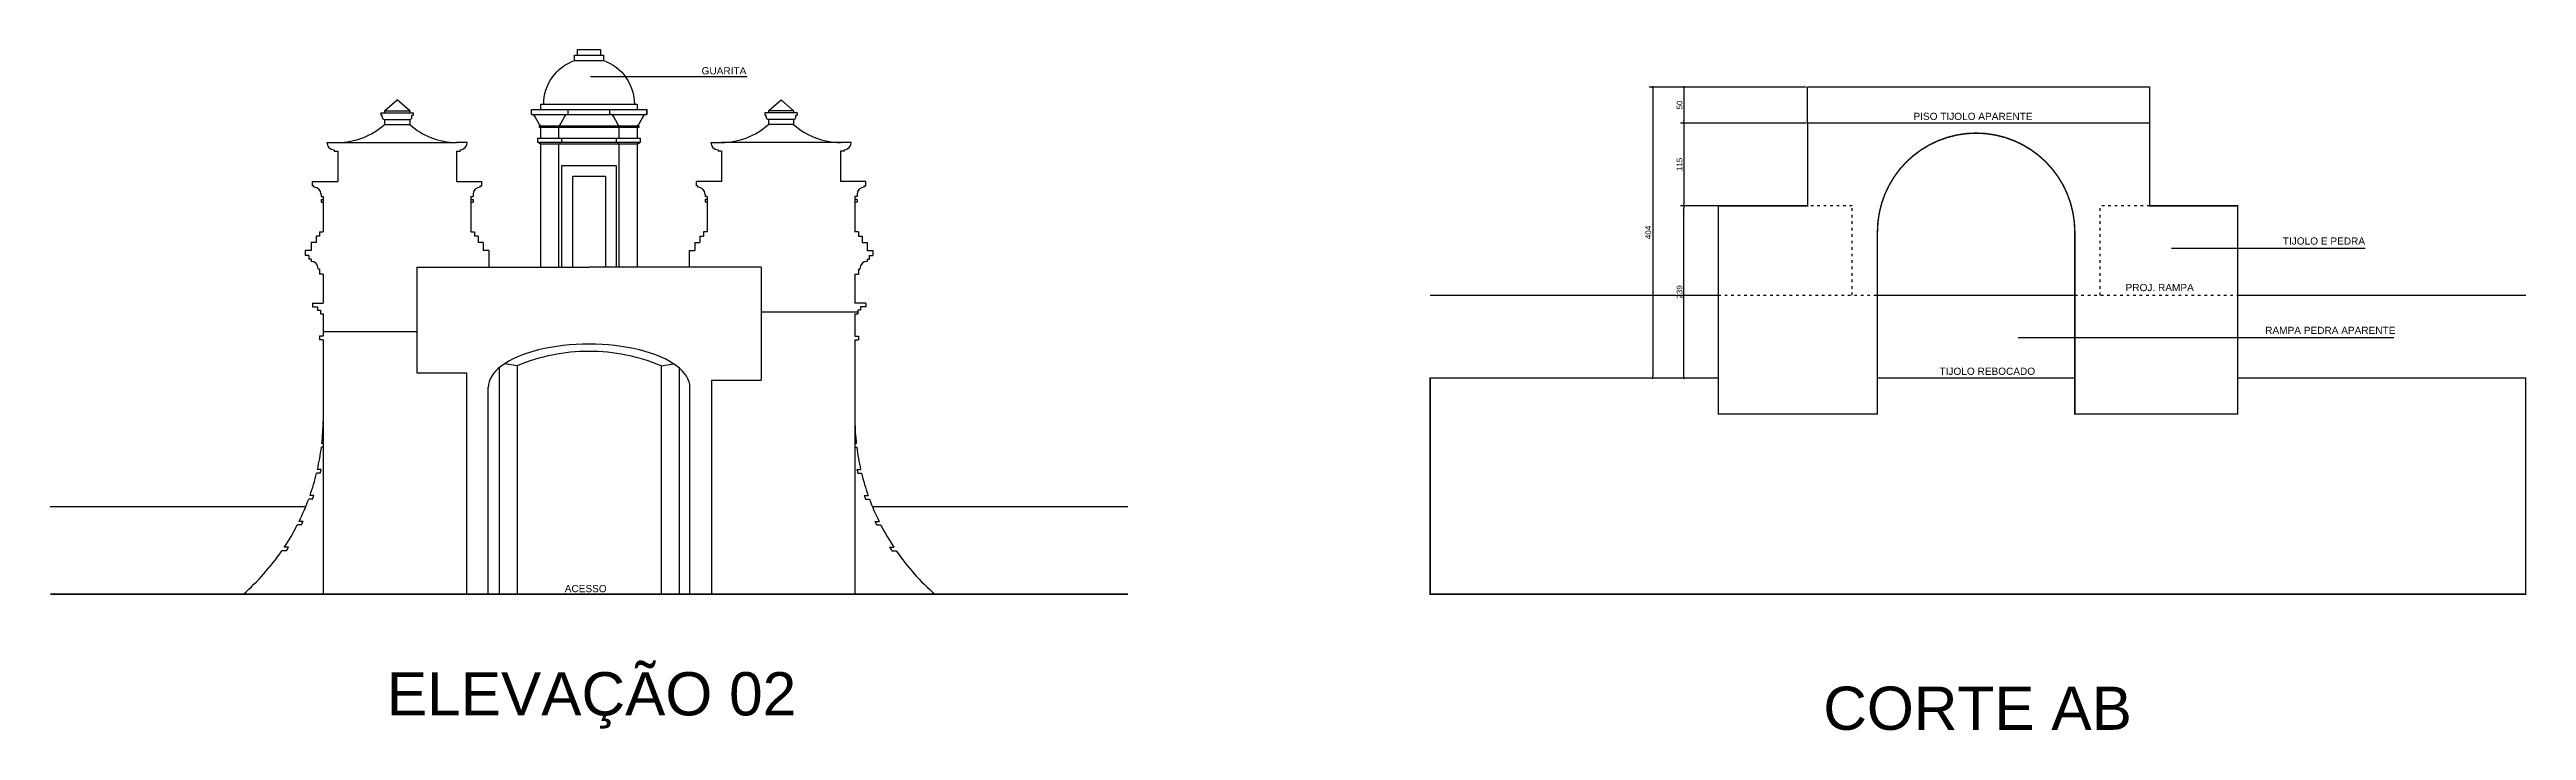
# Model space of a CAD drawing. Extents: x 1364 to 13318, y -13728 to -5941.
# Drawn here: x 1364 to 4803, y -10124 to -9179 of the extents above; entities that cross this region are included whole.
import ezdxf

# ---------------------------------------------------------------- set-up
doc = ezdxf.new("R2010")
doc.units = 0
doc.header["$PDMODE"] = 35
doc.linetypes.add('ACAD_ISO03W100', pattern=[30, 12, -18])
doc.layers.get('0').update_dxf_attribs({"linetype": 'CONTINUOUS'})
doc.layers.get('DEFPOINTS').update_dxf_attribs({"linetype": 'CONTINUOUS'})
for name, color, linetype in [('COTA', 7, 'CONTINUOUS'), ('PAREDE', 7, 'CONTINUOUS'), ('PAREDE_FINA', 7, 'CONTINUOUS')]:
    doc.layers.add(name, color=color, linetype=linetype)
doc.styles.add('TEXTO', font='ARIAL.TTF')
doc.dimstyles.new('COTA', dxfattribs={"dimtxt": 8, "dimasz": 3, "dimexe": 5, "dimexo": 2, "dimgap": 2, "dimtad": 1, "dimdec": 1, "dimtxsty": 'TEXTO', "dimblk1": 'DOT', "dimblk2": 'DOT', "dimsah": 1, "dimcen": 0, "dimclrd": 256, "dimclre": 256, "dimclrt": 256, "dimazin": 3, "dimtfac": 1, "dimtdec": 4, "dimtmove": 0, "dimatfit": 3, "dimtolj": 1, "dimtzin": 0})

msp = doc.modelspace()

# ---------------------------------------------------------------- texts
at = {"layer": 'PAREDE_FINA', "style": 'TEXTO'}
for s, height, p in [('GUARITA', 10, (2269.5, -9213.56)), ('PISO TIJOLO APARENTE', 10, (3951.86, -9276.85)), ('TIJOLO E PEDRA', 10, (4464.68, -9449.89)), ('PROJ. RAMPA', 10, (4246.38, -9514.48)), ('RAMPA PEDRA APARENTE', 10, (4440.14, -9573.87)), ('TIJOLO REBOCADO', 10, (3988.03, -9630.71)), ('ACESSO', 10, (2079.5, -9932.37)), ('ELEVAÇÃO 02', 60, (1832.57, -10103.41)), ('CORTE AB', 60, (3826.68, -10123.45))]:
    msp.add_text(s, height=height, dxfattribs=at).set_placement(p)

# ---------------------------------------------------------------- blocks, each defined once
blk = doc.blocks.new('_DOT')
at = {"color": 0, "linetype": 'BYBLOCK'}
blk.add_line((-0.5, 0), (-1, 0), dxfattribs=at)
at = {"color": 0, "linetype": 'BYBLOCK', "const_width": 0.5}
blk.add_lwpolyline([(-0.25, 0, 1), (0.25, 0, 1)], format="xyb", close=True, dxfattribs=at)
blk = doc.blocks.new('*D48')
at = {"layer": 'COTA'}
for p, q in [((3678.9, -9396.1), (3628.3, -9396.1)), ((3633.3, -9632.1), (3633.3, -9399.1)), ((3678.9, -9635.1), (3628.3, -9635.1))]:
    blk.add_line(p, q, dxfattribs=at)
at = {"layer": 'DEFPOINTS', "color": 0}
for p in [(3633.3, -9396.1), (3680.9, -9396.1), (3680.9, -9635.1)]:
    blk.add_point(p, dxfattribs=at)
at = {"layer": 'COTA', "xscale": 3, "yscale": 3, "zscale": 3}
for p, rotation in [((3633.3, -9396.1), 90), ((3633.3, -9635.1), 270)]:
    blk.add_blockref('_DOT', p, dxfattribs=dict(at, rotation=rotation))
at = {"layer": 'COTA', "insert": (3627.2, -9515.6), "char_height": 8, "attachment_point": 5, "rotation": 90, "style": 'TEXTO'}
blk.add_mtext('\\A1;239', dxfattribs=at)
blk = doc.blocks.new('*D49')
at = {"layer": 'COTA'}
for p, q in [((3802.9, -9281.1), (3628.3, -9281.1)), ((3633.3, -9284.1), (3633.3, -9393.1)), ((3802.9, -9396.1), (3628.3, -9396.1))]:
    blk.add_line(p, q, dxfattribs=at)
at = {"layer": 'DEFPOINTS', "color": 0}
for p in [(3804.9, -9281.1), (3633.3, -9396.1), (3804.9, -9396.1)]:
    blk.add_point(p, dxfattribs=at)
at = {"layer": 'COTA', "xscale": 3, "yscale": 3, "zscale": 3}
for p, rotation in [((3633.3, -9281.1), 90), ((3633.3, -9396.1), 270)]:
    blk.add_blockref('_DOT', p, dxfattribs=dict(at, rotation=rotation))
at = {"layer": 'COTA', "insert": (3627.2, -9338.6), "char_height": 8, "attachment_point": 5, "rotation": 90, "style": 'TEXTO'}
blk.add_mtext('\\A1;115', dxfattribs=at)
blk = doc.blocks.new('*D50')
at = {"layer": 'COTA'}
for p, q in [((3802.9, -9231.1), (3628.3, -9231.1)), ((3633.3, -9234.1), (3633.3, -9278.1)), ((3800.9, -9281.1), (3628.3, -9281.1))]:
    blk.add_line(p, q, dxfattribs=at)
at = {"layer": 'DEFPOINTS', "color": 0}
for p in [(3804.9, -9231.1), (3633.3, -9281.1), (3802.9, -9281.1)]:
    blk.add_point(p, dxfattribs=at)
at = {"layer": 'COTA', "xscale": 3, "yscale": 3, "zscale": 3}
for p, rotation in [((3633.3, -9231.1), 90), ((3633.3, -9281.1), 270)]:
    blk.add_blockref('_DOT', p, dxfattribs=dict(at, rotation=rotation))
at = {"layer": 'COTA', "insert": (3627.2, -9256.1), "char_height": 8, "attachment_point": 5, "rotation": 90, "style": 'TEXTO'}
blk.add_mtext('\\A1;50', dxfattribs=at)
blk = doc.blocks.new('*D51')
at = {"layer": 'COTA'}
for p, q in [((3802.9, -9231.1), (3584.9, -9231.1)), ((3589.9, -9234.1), (3589.9, -9632.1)), ((3678.9, -9635.1), (3584.9, -9635.1))]:
    blk.add_line(p, q, dxfattribs=at)
at = {"layer": 'DEFPOINTS', "color": 0}
for p in [(3804.9, -9231.1), (3589.9, -9635.1), (3680.9, -9635.1)]:
    blk.add_point(p, dxfattribs=at)
at = {"layer": 'COTA', "xscale": 3, "yscale": 3, "zscale": 3}
for p, rotation in [((3589.9, -9231.1), 90), ((3589.9, -9635.1), 270)]:
    blk.add_blockref('_DOT', p, dxfattribs=dict(at, rotation=rotation))
at = {"layer": 'COTA', "insert": (3583.8, -9433.1), "char_height": 8, "attachment_point": 5, "rotation": 90, "style": 'TEXTO'}
blk.add_mtext('\\A1;404', dxfattribs=at)

# ---------------------------------------------------------------- dimensions: what is measured, and where the dimension line sits
at = {"layer": 'COTA'}
for base, p1, p2, picture, middle in [((3589.89, -9635.09), (3804.88, -9231.09), (3680.88, -9635.09), '*D51', (3583.81, -9433.09)), ((3633.3, -9281.09), (3804.88, -9231.09), (3802.88, -9281.09), '*D50', (3627.22, -9256.09)), ((3633.3, -9396.09), (3804.88, -9281.09), (3804.88, -9396.09), '*D49', (3627.22, -9338.59)), ((3633.3, -9396.09), (3680.88, -9635.09), (3680.88, -9396.09), '*D48', (3627.21, -9515.59))]:
    dim = msp.add_linear_dim(base=base, p1=p1, p2=p2, angle=90, dimstyle='COTA', dxfattribs=at)
    dim.commit()
    dim.dimension.update_dxf_attribs({"geometry": picture, "text_midpoint": middle})

# ---------------------------------------------------------------- linework, layer by layer
at = {"layer": 'PAREDE', "const_width": 2}
msp.add_lwpolyline([(3680.88, -9685.09), (3680.88, -9396.09), (3804.88, -9396.09), (3804.88, -9281.09), (4279.88, -9281.09), (4279.88, -9396.09), (4401.88, -9396.09), (4401.88, -9685.09), (4175.88, -9685.09), (4175.88, -9432.09, 1), (3901.88, -9432.09), (3901.88, -9685.09)], format="xyb", close=True, dxfattribs=at)
for points in [[(4401.88, -9635.09), (4801.88, -9635.09), (4801.88, -9935.09), (3280.88, -9935.09), (3280.88, -9635.09), (3680.88, -9635.09)], [(3901.88, -9635.09), (4175.88, -9635.09)], [(2861.28, -9935.09), (1365.28, -9935.09)]]:
    msp.add_lwpolyline(points, dxfattribs=at)
at = {"layer": 'PAREDE_FINA'}
for points in [[(2046.28, -9481.09), (2046.28, -9310.09), (2044.28, -9310.09), (2044.28, -9308.09), (2042.28, -9308.09), (2042.28, -9302.09), (2046.28, -9302.09), (2046.28, -9287.09), (2044.28, -9287.09), (2044.28, -9285.09), (2046.28, -9285.09, -0.1333619), (2044.13, -9282.79), (2038.59, -9272.29, 0.2780557), (2033.28, -9269.09), (2033.28, -9262.09), (2046.28, -9262.09), (2046.28, -9255.09), (2050.28, -9255.09, -0.3156473), (2093.28, -9194.09), (2093.28, -9187.09), (2097.28, -9187.09), (2097.28, -9179.09), (2129.28, -9179.09), (2129.28, -9187.09), (2133.28, -9187.09), (2133.28, -9194.09, -0.3156473), (2176.28, -9255.09), (2180.28, -9255.09), (2180.28, -9262.09), (2193.28, -9262.09)], [(2071.28, -9285.09, 0.1333619), (2073.43, -9282.79), (2078.97, -9272.29, -0.2780557), (2084.28, -9269.09), (2084.28, -9262.09)], [(2155.28, -9285.09, -0.1333619), (2153.13, -9282.79), (2147.59, -9272.29, 0.2780557), (2142.28, -9269.09), (2142.28, -9262.09)], [(2193.28, -9269.09), (2193.28, -9262.09), (2193.28, -9269.09, 0.2780557), (2187.97, -9272.29), (2182.43, -9282.79, -0.1333619), (2180.28, -9285.09), (2182.28, -9285.09), (2182.28, -9287.09), (2180.28, -9287.09), (2180.28, -9302.09), (2184.28, -9302.09), (2184.28, -9308.09), (2182.28, -9308.09), (2182.28, -9310.09), (2180.28, -9310.09), (2180.28, -9481.09)]]:
    msp.add_lwpolyline(points, format="xyb", dxfattribs=at)
for points in [[(2093.28, -9194.09), (2133.28, -9194.09)], [(2097.28, -9187.09), (2129.28, -9187.09)], [(1829.28, -9264.09), (1846.78, -9249.09)], [(1864.28, -9264.09), (1846.78, -9249.09)], [(2332.89, -9217.01), (2115.32, -9217.01)], [(2362.28, -9264.09), (2379.78, -9249.09)], [(2397.28, -9264.09), (2379.78, -9249.09)], [(4279.88, -9231.09), (3804.88, -9231.09)], [(3804.88, -9281.09), (3804.88, -9231.09)], [(4279.88, -9281.09), (4279.88, -9231.09)], [(1824.28, -9267.09), (1824.28, -9270.09)], [(1824.28, -9267.09), (1869.28, -9267.09)], [(1826.28, -9270.09), (1824.28, -9270.09)], [(1826.28, -9273.09), (1826.28, -9270.09)], [(1829.28, -9264.09), (1829.28, -9267.09)], [(1829.28, -9264.09), (1864.28, -9264.09)], [(1829.28, -9276.09), (1829.28, -9283.09)], [(1829.28, -9276.09), (1864.28, -9276.09)], [(1829.28, -9283.09), (1864.28, -9283.09)], [(1864.28, -9264.09), (1864.28, -9267.09)], [(1864.28, -9276.09), (1864.28, -9283.09)], [(1867.28, -9270.09), (1869.28, -9270.09)], [(1867.28, -9273.09), (1867.28, -9270.09)], [(1869.28, -9267.09), (1869.28, -9270.09)], [(2033.28, -9269.09), (2193.28, -9269.09)], [(2046.28, -9262.09), (2180.28, -9262.09)], [(2050.28, -9255.09), (2176.28, -9255.09)], [(2402.28, -9267.09), (2357.28, -9267.09)], [(2357.28, -9267.09), (2357.28, -9270.09)], [(2359.28, -9270.09), (2357.28, -9270.09)], [(2359.28, -9273.09), (2359.28, -9270.09)], [(2397.28, -9264.09), (2362.28, -9264.09)], [(2362.28, -9264.09), (2362.28, -9267.09)], [(2397.28, -9276.09), (2362.28, -9276.09)], [(2362.28, -9276.09), (2362.28, -9283.09)], [(2397.28, -9283.09), (2362.28, -9283.09)], [(2397.28, -9264.09), (2397.28, -9267.09)], [(2397.28, -9276.09), (2397.28, -9283.09)], [(2400.28, -9270.09), (2402.28, -9270.09)], [(2400.28, -9273.09), (2400.28, -9270.09)], [(2402.28, -9267.09), (2402.28, -9270.09)], [(1749.28, -9308.09), (1764.28, -9308.09)], [(1759.28, -9318.09), (1759.28, -9320.09)], [(1764.28, -9308.09), (1929.28, -9308.09)], [(1944.28, -9308.09), (1929.28, -9308.09)], [(1934.28, -9318.09), (1934.28, -9320.09)], [(2182.28, -9308.09), (2044.28, -9308.09)], [(2046.28, -9285.09), (2180.28, -9285.09)], [(2180.28, -9287.09), (2046.28, -9287.09)], [(2046.28, -9302.09), (2180.28, -9302.09)], [(2046.28, -9310.09), (2180.28, -9310.09)], [(2071.28, -9302.09), (2071.28, -9287.09)], [(2071.28, -9481.09), (2071.28, -9310.09)], [(2073.28, -9287.09), (2073.28, -9285.09)], [(2073.28, -9310.09), (2073.28, -9308.09)], [(2075.28, -9308.09), (2075.28, -9302.09)], [(2151.28, -9308.09), (2151.28, -9302.09)], [(2153.28, -9287.09), (2153.28, -9285.09)], [(2153.28, -9310.09), (2153.28, -9308.09)], [(2155.28, -9302.09), (2155.28, -9287.09)], [(2155.28, -9481.09), (2155.28, -9310.09)], [(2282.28, -9308.09), (2297.28, -9308.09)], [(2292.28, -9318.09), (2292.28, -9320.09)], [(2462.28, -9308.09), (2297.28, -9308.09)], [(2477.28, -9308.09), (2462.28, -9308.09)], [(2467.28, -9318.09), (2467.28, -9320.09)], [(1759.28, -9320.09), (1764.28, -9320.09)], [(1764.28, -9320.09), (1764.28, -9362.09)], [(1929.28, -9320.09), (1929.28, -9362.09)], [(1929.28, -9320.09), (1934.28, -9320.09)], [(2075.53, -9481.09), (2075.53, -9340.09), (2151.03, -9340.09), (2151.03, -9481.09)], [(2297.28, -9320.09), (2292.28, -9320.09)], [(2297.28, -9320.09), (2297.28, -9362.09)], [(2467.28, -9320.09), (2462.28, -9320.09)], [(2462.28, -9320.09), (2462.28, -9362.09)], [(1731.28, -9370.09), (1731.28, -9368.09), (1729.28, -9368.09), (1729.28, -9362.09), (1764.28, -9362.09)], [(1741.28, -9380.09), (1741.28, -9383.09)], [(1741.28, -9383.09), (1744.28, -9383.09)], [(1741.28, -9387.09), (1744.28, -9387.09)], [(1741.28, -9387.09), (1741.28, -9391.09)], [(1744.28, -9383.09), (1744.28, -9387.09)], [(1744.28, -9387.09), (1744.28, -9432.09)], [(1929.28, -9362.09), (1964.28, -9362.09)], [(1949.28, -9383.09), (1949.28, -9387.09)], [(1949.28, -9383.09), (1952.28, -9383.09)], [(1949.28, -9387.09), (1949.28, -9432.09)], [(1949.28, -9387.09), (1952.28, -9387.09)], [(1952.28, -9380.09), (1952.28, -9383.09)], [(1952.28, -9387.09), (1952.28, -9391.09)], [(1962.28, -9370.09), (1962.28, -9368.09), (1964.28, -9368.09), (1964.28, -9362.09)], [(2090.53, -9481.09), (2090.53, -9355.09), (2136.03, -9355.09), (2136.03, -9481.09)], [(2264.28, -9370.09), (2264.28, -9368.09), (2262.28, -9368.09), (2262.28, -9362.09)], [(2297.28, -9362.09), (2262.28, -9362.09)], [(2274.28, -9380.09), (2274.28, -9383.09)], [(2277.28, -9383.09), (2274.28, -9383.09)], [(2274.28, -9387.09), (2274.28, -9391.09)], [(2277.28, -9387.09), (2274.28, -9387.09)], [(2277.28, -9383.09), (2277.28, -9387.09)], [(2277.28, -9387.09), (2277.28, -9432.09)], [(2495.28, -9370.09), (2495.28, -9368.09), (2497.28, -9368.09), (2497.28, -9362.09), (2462.28, -9362.09)], [(2485.28, -9383.09), (2482.28, -9383.09)], [(2482.28, -9383.09), (2482.28, -9387.09)], [(2485.28, -9387.09), (2482.28, -9387.09)], [(2482.28, -9387.09), (2482.28, -9432.09)], [(2485.28, -9380.09), (2485.28, -9383.09)], [(2485.28, -9387.09), (2485.28, -9391.09)], [(1741.28, -9391.09), (1744.28, -9391.09)], [(1949.28, -9391.09), (1952.28, -9391.09)], [(2277.28, -9391.09), (2274.28, -9391.09)], [(2485.28, -9391.09), (2482.28, -9391.09)], [(1727.28, -9447.09), (1727.28, -9458.09)], [(1734.28, -9447.09), (1727.28, -9447.09)], [(1734.28, -9438.09), (1734.28, -9447.09)], [(1739.28, -9438.09), (1734.28, -9438.09)], [(1739.28, -9432.09), (1744.28, -9432.09)], [(1739.28, -9432.09), (1739.28, -9438.09)], [(1949.28, -9432.09), (1954.28, -9432.09)], [(1954.28, -9432.09), (1954.28, -9438.09)], [(1959.28, -9438.09), (1954.28, -9438.09)], [(1959.28, -9438.09), (1959.28, -9447.09)], [(1966.28, -9447.09), (1959.28, -9447.09)], [(1966.28, -9447.09), (1966.28, -9458.09)], [(2260.28, -9447.09), (2267.28, -9447.09)], [(2260.28, -9447.09), (2260.28, -9458.09)], [(2267.28, -9438.09), (2272.28, -9438.09)], [(2267.28, -9438.09), (2267.28, -9447.09)], [(2272.28, -9432.09), (2272.28, -9438.09)], [(2277.28, -9432.09), (2272.28, -9432.09)], [(2487.28, -9432.09), (2482.28, -9432.09)], [(2487.28, -9432.09), (2487.28, -9438.09)], [(2487.28, -9438.09), (2492.28, -9438.09)], [(2492.28, -9438.09), (2492.28, -9447.09)], [(2492.28, -9447.09), (2499.28, -9447.09)], [(2499.28, -9447.09), (2499.28, -9458.09)], [(4578.93, -9455.5), (4310.25, -9455.5)], [(1719.28, -9458.09), (1719.28, -9465.09)], [(1727.28, -9458.09), (1719.28, -9458.09)], [(1724.28, -9465.09), (1719.28, -9465.09)], [(1724.28, -9465.09), (1724.28, -9470.09)], [(1727.28, -9470.09), (1724.28, -9470.09)], [(1727.28, -9470.09), (1727.28, -9473.09)], [(1737.28, -9483.09), (1737.28, -9484.09)], [(1739.28, -9484.09), (1737.28, -9484.09)], [(1739.28, -9484.09), (1739.28, -9491.09)], [(1874.28, -9481.09), (1874.28, -9627.99)], [(1874.28, -9481.09), (2113.28, -9481.09)], [(1974.28, -9458.09), (1966.28, -9458.09)], [(1974.28, -9458.09), (1974.28, -9465.09)], [(1974.28, -9465.09), (1974.28, -9481.09)], [(2352.28, -9481.09), (2113.28, -9481.09)], [(2252.28, -9458.09), (2260.28, -9458.09)], [(2252.28, -9458.09), (2252.28, -9465.09)], [(2252.28, -9465.09), (2252.28, -9481.09)], [(2352.28, -9481.09), (2352.28, -9637.99)], [(2487.28, -9484.09), (2489.28, -9484.09)], [(2487.28, -9484.09), (2487.28, -9491.09)], [(2489.28, -9483.09), (2489.28, -9484.09)], [(2499.28, -9458.09), (2507.28, -9458.09)], [(2499.28, -9470.09), (2502.28, -9470.09)], [(2499.28, -9470.09), (2499.28, -9473.09)], [(2502.28, -9465.09), (2507.28, -9465.09)], [(2502.28, -9465.09), (2502.28, -9470.09)], [(2507.28, -9458.09), (2507.28, -9465.09)], [(1744.28, -9491.09), (1739.28, -9491.09)], [(1744.28, -9491.09), (1744.28, -9531.09)], [(2482.28, -9491.09), (2487.28, -9491.09)], [(2482.28, -9491.09), (2482.28, -9531.09)], [(3280.88, -9520.09), (3680.88, -9520.09)], [(3901.88, -9520.09), (4175.88, -9520.09)], [(4401.88, -9520.09), (4801.88, -9520.09)], [(1729.28, -9531.09), (1744.28, -9531.09)], [(1729.28, -9531.09), (1729.28, -9536.09)], [(1729.28, -9536.09), (1736.28, -9536.09)], [(1736.28, -9536.09), (1736.28, -9541.09)], [(1736.28, -9541.09), (1740.28, -9541.09)], [(1740.28, -9541.09), (1740.28, -9546.09)], [(1740.28, -9546.09), (1744.28, -9546.09)], [(1744.28, -9546.09), (1744.28, -9577.09)], [(2352.28, -9543.09), (2486.28, -9543.09)], [(2497.28, -9531.09), (2482.28, -9531.09)], [(2482.28, -9546.09), (2482.28, -9577.09)], [(2482.28, -9546.09), (2486.28, -9546.09)], [(2490.28, -9541.09), (2486.28, -9541.09)], [(2486.28, -9541.09), (2486.28, -9546.09)], [(2497.28, -9536.09), (2490.28, -9536.09)], [(2490.28, -9536.09), (2490.28, -9541.09)], [(2497.28, -9531.09), (2497.28, -9536.09)], [(1744.28, -9577.09), (1739.28, -9577.09)], [(1739.28, -9577.09), (1739.28, -9582.09)], [(1744.28, -9582.09), (1739.28, -9582.09)], [(1874.28, -9571.09), (1744.28, -9571.09)], [(1744.28, -9582.09), (1744.28, -9935.09)], [(2482.28, -9577.09), (2487.28, -9577.09)], [(2482.28, -9582.09), (2487.28, -9582.09)], [(2482.28, -9582.09), (2482.28, -9935.09)], [(2487.28, -9577.09), (2487.28, -9582.09)], [(4618.97, -9579.48), (4097.11, -9579.48)], [(1874.28, -9627.99), (1943.28, -9627.99)], [(1943.28, -9627.99), (1943.28, -9935.09)], [(1988.28, -9621.07), (1988.28, -9935.09)], [(2013.28, -9618.09), (1996.27, -9615.15)], [(2013.28, -9618.09), (2013.28, -9935.09)], [(2213.28, -9618.09), (2230.29, -9615.15)], [(2213.28, -9618.09), (2213.28, -9935.09)], [(2238.28, -9621.07), (2238.28, -9935.09)], [(1973.28, -9935.09), (1973.28, -9648.09)], [(2253.28, -9935.09), (2253.28, -9648.09)], [(2283.28, -9637.99), (2283.28, -9935.09)], [(2283.28, -9637.99), (2352.28, -9637.99)], [(1744.28, -9731.09), (1741.69, -9731.09)], [(1744.28, -9726.09), (1742.29, -9726.09)], [(2482.28, -9726.09), (2484.27, -9726.09)], [(2482.28, -9731.09), (2484.87, -9731.09)], [(1741.36, -9762.09), (1736.23, -9762.09)], [(2485.2, -9762.09), (2490.33, -9762.09)], [(1731.17, -9798.09), (1725.88, -9798.09)], [(1740.2, -9767.09), (1735.06, -9767.09)], [(2486.36, -9767.09), (2491.5, -9767.09)], [(2495.39, -9798.09), (2500.68, -9798.09)], [(1719.79, -9814.09), (1365.28, -9814.09)], [(1716.33, -9834.09), (1710.77, -9834.09)], [(1729.4, -9803.09), (1724.08, -9803.09)], [(2497.16, -9803.09), (2502.48, -9803.09)], [(2861.28, -9814.09), (2506.77, -9814.09)], [(2510.23, -9834.09), (2515.79, -9834.09)], [(1713.86, -9839.09), (1708.25, -9839.09)], [(2512.7, -9839.09), (2518.31, -9839.09)], [(1692.78, -9875.09), (1686.73, -9875.09)], [(1696.08, -9870.09), (1690.11, -9870.09)], [(2530.48, -9870.09), (2536.45, -9870.09)], [(2533.78, -9875.09), (2539.83, -9875.09)]]:
    msp.add_lwpolyline(points, dxfattribs=at)
at = {"layer": 'PAREDE_FINA', "linetype": 'ACAD_ISO03W100', "ltscale": 0.3}
for points in [[(3866.88, -9396.09), (3804.88, -9396.09)], [(3866.88, -9520.09), (3866.88, -9396.09)], [(4210.88, -9520.09), (4210.88, -9396.09)], [(4279.88, -9396.09), (4210.88, -9396.09)], [(3680.88, -9520.09), (3901.88, -9520.09)], [(4175.88, -9520.09), (4401.88, -9520.09)]]:
    msp.add_lwpolyline(points, dxfattribs=at)
at = {"layer": 'PAREDE_FINA'}
for centre, radius, start, end in [((1764.28, -9211.09), 97, 270, 312.07502), ((1829.28, -9273.09), 3, 180, 270), ((1864.28, -9273.09), 3, 270, 0), ((1929.28, -9211.09), 97, 227.92498, 270), ((2297.28, -9211.09), 97, 270, 312.07502), ((2362.28, -9273.09), 3, 180, 270), ((2397.28, -9273.09), 3, 270, 0), ((2462.28, -9211.09), 97, 227.92498, 270), ((1759.28, -9308.09), 10, 180, 270), ((1934.28, -9308.09), 10, 270, 0), ((2292.28, -9308.09), 10, 180, 270), ((2467.28, -9308.09), 10, 270, 0), ((1731.28, -9380.09), 10, 0, 90), ((1962.28, -9380.09), 10, 90, 180), ((2264.28, -9380.09), 10, 0, 90), ((2495.28, -9380.09), 10, 90, 180), ((1727.28, -9483.09), 10, 0, 90), ((2499.28, -9483.09), 10, 90, 180), ((2113.28, -9858.09), 260, 90, 112.61986), ((2113.28, -9858.09), 260, 67.38014, 90), ((1418.15, -9690.09), 326.12, 353.66237, 359.12153), ((2808.4, -9690.09), 326.12, 180.87847, 186.33763), ((1418.15, -9690.09), 326.12, 347.24549, 352.77774), ((2808.4, -9690.09), 326.12, 187.22226, 192.75451), ((1418.15, -9690.09), 331.12, 346.55331, 347.44125), ((2808.4, -9690.09), 331.12, 192.55875, 193.44669), ((1418.15, -9690.09), 326.12, 340.66072, 346.34319), ((1418.15, -9690.09), 331.12, 340.04629, 340.96408), ((2808.4, -9690.09), 326.12, 193.65681, 199.33928), ((2808.4, -9690.09), 331.12, 199.03592, 199.95371), ((1418.15, -9690.09), 326.12, 333.79728, 339.72704), ((1418.15, -9690.09), 331.12, 333.25753, 334.22227), ((2808.4, -9690.09), 326.12, 200.27296, 206.20272), ((2808.4, -9690.09), 331.12, 205.77773, 206.74247), ((1418.15, -9690.09), 326.12, 326.50009, 332.81404), ((2808.4, -9690.09), 326.12, 207.18596, 213.49991), ((1418.15, -9690.09), 326.12, 311.3016, 325.44013), ((1418.15, -9690.09), 331.12, 326.03396, 327.07086), ((2808.4, -9690.09), 331.12, 212.92914, 213.96604), ((2808.4, -9690.09), 326.12, 214.55987, 228.6984)]:
    msp.add_arc(centre, radius, start, end, dxfattribs=at)
msp.add_ellipse((2113.28, -9648.09), major_axis=(140, 0), ratio=0.4285714, start_param=0, end_param=3.1415927, dxfattribs=at)

msp.set_redraw_order([(e.dxf.handle, doc.entitydb.next_handle()) for e in msp.query("TEXT MTEXT ATTDEF DIMENSION ARC_DIMENSION")])  # texts and dimensions are drawn at this point

doc.saveas('drawing.dxf')
